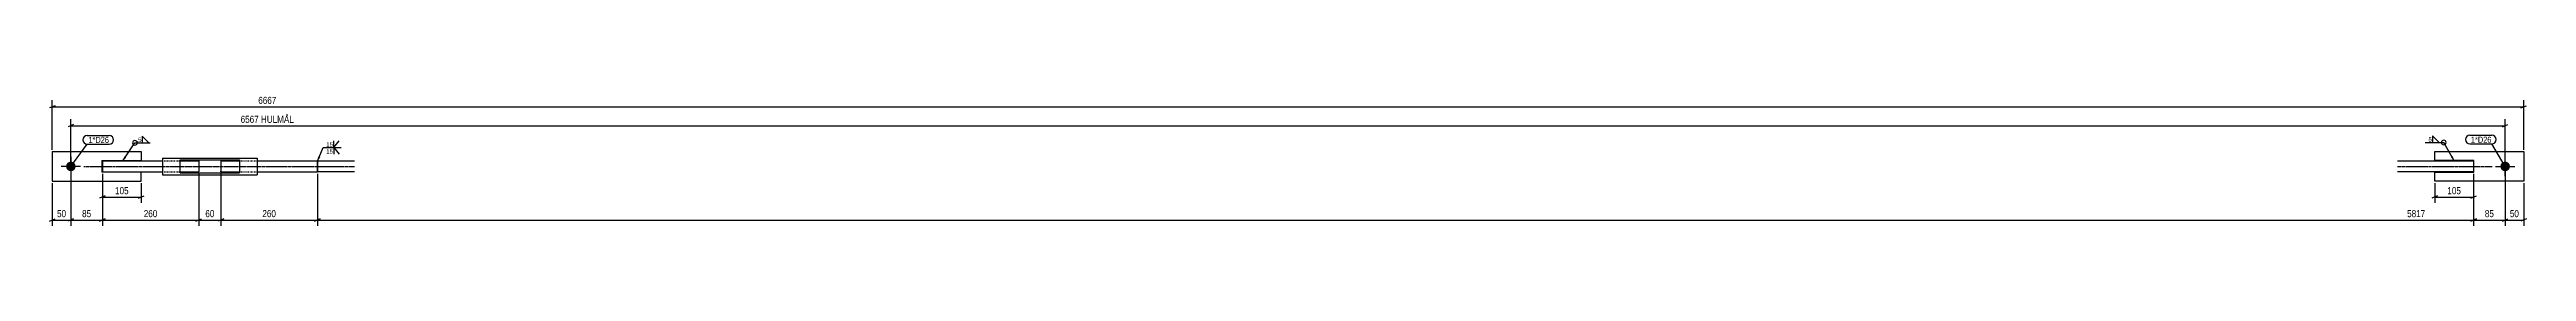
# Model space of a CAD drawing. Header units: millimetres. Extents: x 12 to 19668, y 12 to 366.
# Drawn here: x 12 to 6694, y 12 to 366 of the extents above; entities that cross this region are included whole.
import ezdxf

# ---------------------------------------------------------------- set-up
doc = ezdxf.new("R2010")
doc.units = ezdxf.units.MM
doc.linetypes.add('DXK_LINE_DOT2', pattern=[3.9198, 1.9599, -1.9599])
doc.linetypes.add('DXK_LINE_DOT3', pattern=[5.9187, 2.979, -0.9799, 0.9799, -0.9799])
for name, color, linetype in [('MÅLSÆTNING', 7, 'Continuous'), ('STÅL', 7, 'Continuous'), ('TEKST', 7, 'Continuous')]:
    doc.layers.add(name, color=color, linetype=linetype)
doc.styles.add('Arial Narrow', font='ARIALN.TTF', dxfattribs={"height": 0.2})

msp = doc.modelspace()

# ---------------------------------------------------------------- hatches: boundary and pattern name
at = {"layer": 'STÅL', "linetype": 'Continuous'}
for points in [[(69.5, 160.1, -1), (69.5, 186.1, -1)], [(6636.2, 186.1, -1), (6636.2, 160.1, -1)]]:
    msp.add_hatch(color=96, dxfattribs=at).paths.add_polyline_path(points)
at = {"layer": 'TEKST', "linetype": 'Continuous'}
for points in [[(6495.3, 200.5), (6498.7, 188.1), (6489.9, 197.4)], [(219.1, 196.7), (209.5, 188.1), (213.9, 200.2)]]:
    msp.add_hatch(color=3, dxfattribs=at).paths.add_polyline_path(points)

# ---------------------------------------------------------------- linework, layer by layer
at = {"layer": 'MÅLSÆTNING', "color": 7, "linetype": 'Continuous'}
for p, q in [((27, 337.4), (12, 331.4)), ((19.5, 218.1), (19.5, 352.2)), ((6678.7, 331.4), (6693.7, 337.4)), ((6686.2, 218.1), (6686.2, 352.2)), ((77, 286.2), (62, 280.2)), ((69.5, 178.1), (69.5, 301)), ((69.5, 283.2), (6636.2, 283.2)), ((6628.7, 280.2), (6643.7, 286.2)), ((6636.2, 178.1), (6636.2, 301)), ((69.5, 168.1), (69.5, 12)), ((154.5, 153.1), (154.5, 74.2)), ((414.5, 153.1), (414.5, 12)), ((474.5, 153.1), (474.5, 12)), ((474.5, 153.1), (474.5, 12)), ((734.5, 153.1), (734.5, 12)), ((734.5, 153.1), (734.5, 12)), ((6551.2, 153.1), (6551.2, 12)), ((6636.2, 168.1), (6636.2, 12)), ((19.5, 128.1), (19.5, 12)), ((162, 93.2), (147, 87.2)), ((154.5, 90.2), (259.5, 90.2)), ((252, 87.2), (267, 93.2)), ((259.5, 128.1), (259.5, 74.2)), ((6686.2, 128.1), (6686.2, 12)), ((12, 25), (27, 31)), ((19.5, 28), (69.5, 28)), ((77, 31), (62, 25)), ((162, 31), (147, 25)), ((147, 25), (162, 31)), ((407, 25), (422, 31)), ((414.5, 28), (474.5, 28)), ((482, 31), (467, 25)), ((482, 31), (467, 25)), ((474.5, 28), (734.5, 28)), ((742, 31), (727, 25)), ((727, 25), (742, 31)), ((6558.7, 31), (6543.7, 25)), ((6628.7, 25), (6643.7, 31)), ((6636.2, 28), (6686.2, 28)), ((6693.7, 31), (6678.7, 25))]:
    msp.add_line(p, q, dxfattribs=at)
at = {"layer": 'STÅL', "color": 2, "linetype": 'Continuous'}
for p, q in [((19.5, 213.1), (259.5, 213.1)), ((19.5, 213.1), (19.5, 133.1)), ((259.5, 213.1), (259.5, 189.1)), ((6446.2, 189.1), (6446.2, 213.1)), ((6446.2, 213.1), (6686.2, 213.1)), ((6686.2, 213.1), (6686.2, 133.1)), ((153.5, 189.1), (259.5, 189.1)), ((153.5, 189.1), (153.5, 157.1)), ((259.5, 157.1), (153.5, 157.1)), ((154.5, 188.1), (317, 188.1)), ((154.5, 188.1), (154.5, 160.1)), ((154.5, 158.1), (154.5, 160.1)), ((154.5, 158.1), (317, 158.1)), ((259.5, 133.1), (259.5, 157.1)), ((317, 195.6), (572, 195.6)), ((317, 195.6), (317, 150.6)), ((317, 150.6), (572, 150.6)), ((364.5, 190.6), (524.5, 190.6)), ((364.5, 155.6), (364.5, 190.6)), ((364.5, 188.1), (414.5, 188.1)), ((364.5, 158.1), (414.5, 158.1)), ((364.5, 155.6), (524.5, 155.6)), ((414.5, 188.1), (414.5, 158.1)), ((474.5, 188.1), (524.5, 188.1)), ((474.5, 188.1), (474.5, 160.1)), ((474.5, 158.1), (474.5, 160.1)), ((474.5, 158.1), (524.5, 158.1)), ((524.5, 190.6), (524.5, 155.6)), ((572, 195.6), (572, 173.1)), ((572, 188.1), (734.5, 188.1)), ((572, 173.1), (572, 150.6)), ((572, 158.1), (734.5, 158.1)), ((734.5, 188.1), (834.5, 188.1)), ((734.5, 158.1), (734.5, 188.1)), ((734.5, 188.1), (734.5, 158.1)), ((834.5, 158.1), (734.5, 158.1)), ((6346.2, 188.1), (6551.2, 188.1)), ((6551.2, 158.1), (6346.2, 158.1)), ((6552.2, 189.1), (6446.2, 189.1)), ((6446.2, 133.1), (6446.2, 157.1)), ((6446.2, 157.1), (6552.2, 157.1)), ((6551.2, 188.1), (6551.2, 186)), ((6551.2, 186), (6551.2, 158.1)), ((6552.2, 157.1), (6552.2, 189.1)), ((19.5, 133.1), (259.5, 133.1)), ((6686.2, 133.1), (6446.2, 133.1))]:
    msp.add_line(p, q, dxfattribs=at)
at = {"layer": 'STÅL', "color": 96, "linetype": 'Continuous'}
for p, q in [((95.5, 173.1), (43.5, 173.1)), ((69.5, 199.1), (69.5, 147.1)), ((6610.2, 173.1), (6662.2, 173.1)), ((6636.2, 147.1), (6636.2, 199.1))]:
    msp.add_line(p, q, dxfattribs=at)
at = {"layer": 'STÅL', "color": 7, "linetype": 'DXK_LINE_DOT3'}
for p, q in [((104.5, 173.1), (267, 173.1)), ((267, 173.1), (424.5, 173.1)), ((424.5, 173.1), (784.5, 173.1)), ((784.5, 173.1), (834.5, 173.1)), ((6346.2, 173.1), (6601.2, 173.1))]:
    msp.add_line(p, q, dxfattribs=at)
at = {"layer": 'STÅL', "color": 7, "linetype": 'DXK_LINE_DOT2'}
for p, q in [((317, 188.1), (364.5, 188.1)), ((317, 158.1), (364.5, 158.1)), ((524.5, 188.1), (572, 188.1)), ((524.5, 158.1), (572, 158.1))]:
    msp.add_line(p, q, dxfattribs=at)

# ---------------------------------------------------------------- wipeouts: each hides what was drawn before it
at = {"color": 0}
msp.add_wipeout([(774.9, 225.6), (774.9, 240.1), (757.6, 240.1), (757.6, 225.6)], dxfattribs=at).dxf.layer = 'TEKST'

# ---------------------------------------------------------------- next in the draw order: linework, layer by layer
at = {"layer": 'TEKST', "color": 3, "linetype": 'Continuous'}
for q in [(793.5, 241.9), (779.2, 241.9)]:
    msp.add_line((779.2, 224.1), q, dxfattribs=at)

# ---------------------------------------------------------------- next in the draw order: wipeouts: each hides what was drawn before it
at = {"color": 0}
for points, layer in [([(675.4, 287), (675.4, 315), (523.6, 315), (523.6, 287)], 'MÅLSÆTNING'), ([(229.3, 93.9), (229.3, 121.9), (184.7, 121.9), (184.7, 93.9)], 'MÅLSÆTNING'), ([(60.7, 31.8), (60.7, 59.8), (28.3, 59.8), (28.3, 31.8)], 'MÅLSÆTNING'), ([(460.7, 31.8), (460.7, 59.8), (428.3, 59.8), (428.3, 31.8)], 'MÅLSÆTNING'), ([(626.8, 31.8), (626.8, 59.8), (582.2, 59.8), (582.2, 31.8)], 'MÅLSÆTNING'), ([(6677.4, 31.8), (6677.4, 59.8), (6645, 59.8), (6645, 31.8)], 'MÅLSÆTNING'), ([(170.2, 236.4), (170.2, 253.9), (116.9, 253.9), (116.9, 236.4)], 'TEKST'), ([(259.6, 238.3), (259.6, 252.8), (249.9, 252.8), (249.9, 238.3)], 'TEKST'), ([(6437.9, 239.4), (6437.9, 253.9), (6428.3, 253.9), (6428.3, 239.4)], 'TEKST'), ([(6597.2, 236.9), (6597.2, 254.4), (6543.9, 254.4), (6543.9, 236.9)], 'TEKST')]:
    msp.add_wipeout(points, dxfattribs=at).dxf.layer = layer

# ---------------------------------------------------------------- next in the draw order: linework, layer by layer
at = {"layer": 'MÅLSÆTNING', "color": 7, "linetype": 'Continuous'}
for p, q in [((19.5, 334.4), (6686.2, 334.4)), ((69.5, 168.1), (69.5, 12)), ((154.5, 153.1), (154.5, 12)), ((154.5, 153.1), (154.5, 12)), ((414.5, 153.1), (414.5, 12)), ((6636.2, 168.1), (6636.2, 12)), ((77, 31), (62, 25)), ((69.5, 28), (154.5, 28)), ((154.5, 28), (414.5, 28)), ((407, 25), (422, 31)), ((6551.2, 28), (6636.2, 28)), ((6628.7, 25), (6643.7, 31))]:
    msp.add_line(p, q, dxfattribs=at)
at = {"layer": 'TEKST', "color": 3, "linetype": 'Continuous'}
for p, q in [((209.5, 188.1), (242.2, 236.8)), ((242.2, 236.8), (283.6, 236.8)), ((280, 236.8), (262.1, 254.7)), ((262.1, 254.7), (262.1, 236.8)), ((262.1, 236.8), (280, 236.8)), ((6420.6, 237.9), (6470.7, 237.9)), ((6458.4, 237.9), (6440.5, 255.8)), ((6440.5, 255.8), (6440.5, 237.9)), ((6440.5, 237.9), (6458.4, 237.9)), ((6498.7, 188.1), (6470.7, 237.9))]:
    msp.add_line(p, q, dxfattribs=at)
for centre, start, end in [((242.2, 236.8), 90, 270), ((242.2, 236.8), 270, 90), ((6470.7, 237.9), 90, 270), ((6470.7, 237.9), 270, 90)]:
    msp.add_arc(centre, 6.25, start, end, dxfattribs=at)

# ---------------------------------------------------------------- next in the draw order: texts
at = {"layer": 'MÅLSÆTNING', "color": 3, "style": 'Arial Narrow'}
for s, height, p in [('6567 HULMÅL', 19.089, (527.6, 291)), ('105', 19.09, (188.7, 97.9)), ('50', 19.09, (32.3, 35.8)), ('60', 19.09, (432.3, 35.8)), ('260', 19.09, (586.2, 35.8)), ('50', 19.09, (6649, 35.8))]:
    msp.add_text(s, height=height, dxfattribs=at).set_placement(p)
at = {"layer": 'TEKST', "color": 3, "style": 'Arial Narrow'}
for p in [(250.9, 239.3), (6429.3, 240.4)]:
    msp.add_text('5', height=11.9, dxfattribs=at).set_placement(p)

# ---------------------------------------------------------------- next in the draw order: wipeouts: each hides what was drawn before it
at = {"color": 0}
for points in [[(170.2, 236.4), (170.2, 253.9), (116.9, 253.9), (116.9, 236.4)], [(6597.2, 236.9), (6597.2, 254.4), (6543.9, 254.4), (6543.9, 236.9)]]:
    msp.add_wipeout(points, dxfattribs=at).dxf.layer = 'TEKST'
at = {"color": 0, "linetype": 'Continuous'}
msp.add_wipeout([(774.9, 206.8), (774.9, 221.3), (757.6, 221.3), (757.6, 206.8)], dxfattribs=at).dxf.layer = 'TEKST'

# ---------------------------------------------------------------- next in the draw order: hatches: boundary and pattern name
at = {"layer": 'TEKST', "linetype": 'Continuous'}
msp.add_hatch(color=3, dxfattribs=at).paths.add_polyline_path([(742.2, 197.4), (734.5, 187), (736.4, 199.8)])

# ---------------------------------------------------------------- next in the draw order: linework, layer by layer
at = {"layer": 'TEKST', "color": 7, "linetype": 'Continuous'}
for p, q in [((69.5, 173.1), (113.9, 233.4)), ((113.9, 256.9), (173.2, 256.9)), ((113.9, 233.4), (173.2, 233.4)), ((6540.9, 257.4), (6600.2, 257.4)), ((6540.9, 233.9), (6600.2, 233.9)), ((6636.2, 173.1), (6600.2, 233.9))]:
    msp.add_line(p, q, dxfattribs=at)
at = {"layer": 'TEKST', "color": 3, "linetype": 'Continuous'}
for p, q in [((734.5, 187), (749.9, 224.1)), ((749.9, 224.1), (798.9, 224.1)), ((779.2, 224.1), (793.5, 206.2)), ((779.2, 224.1), (779.2, 206.2))]:
    msp.add_line(p, q, dxfattribs=at)
at = {"layer": 'TEKST', "color": 7, "linetype": 'Continuous'}
for centre, radius, start, end in [((113.9, 245.1), 11.7, 90, 270), ((173.2, 245.1), 11.7, 270, 90), ((6540.9, 245.6), 11.8, 90, 270), ((6600.2, 245.6), 11.8, 270, 90)]:
    msp.add_arc(centre, radius, start, end, dxfattribs=at)

# ---------------------------------------------------------------- next in the draw order: texts
at = {"layer": 'TEKST', "color": 3, "style": 'Arial Narrow'}
for s, height, p in [('1*D26', 16.7, (116.9, 236.4)), ('15', 11.93, (758.6, 226.6)), ('1*D26', 16.7, (6543.9, 236.9))]:
    msp.add_text(s, height=height, dxfattribs=at).set_placement(p)
at = {"layer": 'TEKST', "color": 3, "linetype": 'Continuous', "style": 'Arial Narrow'}
msp.add_text('15', height=11.93, dxfattribs=at).set_placement((758.6, 207.8))

# ---------------------------------------------------------------- next in the draw order: wipeouts: each hides what was drawn before it
at = {"color": 0}
for points in [[(627.9, 338.2), (627.9, 366.2), (571.1, 366.2), (571.1, 338.2)], [(128.2, 31.8), (128.2, 59.8), (95.8, 59.8), (95.8, 31.8)], [(306.8, 31.8), (306.8, 59.8), (262.2, 59.8), (262.2, 31.8)], [(6609.9, 31.8), (6609.9, 59.8), (6577.5, 59.8), (6577.5, 31.8)]]:
    msp.add_wipeout(points, dxfattribs=at).dxf.layer = 'MÅLSÆTNING'

# ---------------------------------------------------------------- next in the draw order: linework, layer by layer
at = {"layer": 'MÅLSÆTNING', "color": 7, "linetype": 'Continuous'}
for p, q in [((6551.2, 153.1), (6551.2, 12)), ((6551.2, 153.1), (6551.2, 74.2)), ((6543.7, 87.2), (6558.7, 93.2)), ((734.5, 28), (6551.2, 28)), ((6543.7, 25), (6558.7, 31))]:
    msp.add_line(p, q, dxfattribs=at)

# ---------------------------------------------------------------- next in the draw order: texts
at = {"layer": 'MÅLSÆTNING', "color": 3, "style": 'Arial Narrow'}
for s, p in [('6667', (575.1, 342.2)), ('85', (99.8, 35.8)), ('260', (266.2, 35.8)), ('85', (6581.5, 35.8))]:
    msp.add_text(s, height=19.09, dxfattribs=at).set_placement(p)

# ---------------------------------------------------------------- next in the draw order: wipeouts: each hides what was drawn before it
at = {"color": 0}
msp.add_wipeout([(6424.6, 31.8), (6424.6, 59.8), (6367.9, 59.8), (6367.9, 31.8)], dxfattribs=at).dxf.layer = 'MÅLSÆTNING'

# ---------------------------------------------------------------- next in the draw order: linework, layer by layer
at = {"layer": 'MÅLSÆTNING', "color": 7, "linetype": 'Continuous'}
for p, q in [((6453.7, 93.2), (6438.7, 87.2)), ((6446.2, 128.1), (6446.2, 74.2)), ((6446.2, 90.2), (6551.2, 90.2))]:
    msp.add_line(p, q, dxfattribs=at)

# ---------------------------------------------------------------- next in the draw order: texts
at = {"layer": 'MÅLSÆTNING', "color": 3, "style": 'Arial Narrow'}
msp.add_text('5817', height=19.09, dxfattribs=at).set_placement((6371.9, 35.8))

# ---------------------------------------------------------------- next in the draw order: wipeouts: each hides what was drawn before it
at = {"color": 0}
msp.add_wipeout([(6521, 93.9), (6521, 121.9), (6476.4, 121.9), (6476.4, 93.9)], dxfattribs=at).dxf.layer = 'MÅLSÆTNING'

# ---------------------------------------------------------------- next in the draw order: texts
at = {"layer": 'MÅLSÆTNING', "color": 3, "style": 'Arial Narrow'}
msp.add_text('105', height=19.09, dxfattribs=at).set_placement((6480.4, 97.9))

doc.saveas('drawing.dxf')
